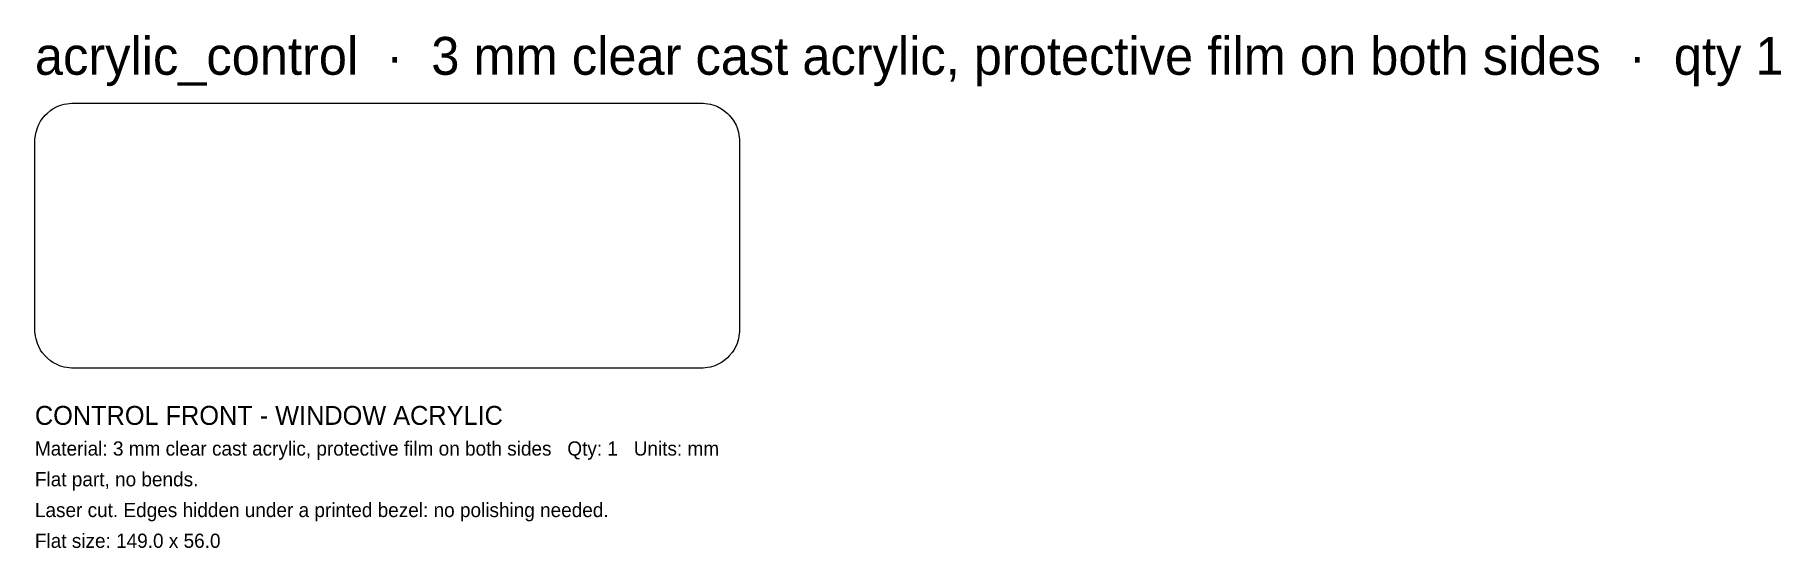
# Model space of a CAD drawing. Extents: x 0 to 1608, y -1843 to 53.
# Drawn here: x 0 to 369.3, y -1842.7 to -1734.2 of the extents above; entities that cross this region are included whole.
import ezdxf

# ---------------------------------------------------------------- set-up
doc = ezdxf.new("R2010")
doc.units = 0
for name, color, linetype in [('Part Labels', 2, 'Continuous'), ('Title', 7, 'CONTINUOUS'), ('Visible', 7, 'CONTINUOUS')]:
    doc.layers.add(name, color=color, linetype=linetype)

msp = doc.modelspace()

# ---------------------------------------------------------------- texts
at = {"layer": 'Part Labels'}
msp.add_text('acrylic_control  ·  3 mm clear cast acrylic, protective film on both sides  ·  qty 1', height=8, dxfattribs=at).set_placement((0, -1742.66))
at = {"layer": 'Title'}
for s, height, p in [('CONTROL FRONT - WINDOW ACRYLIC', 4, (0, -1816.66)), ('Material: 3 mm clear cast acrylic, protective film on both sides   Qty: 1   Units: mm', 3, (0, -1823.16)), ('Flat part, no bends.', 3, (0, -1829.66)), ('Laser cut. Edges hidden under a printed bezel: no polishing needed.', 3, (0, -1836.16)), ('Flat size: 149.0 x 56.0', 3, (0, -1842.66))]:
    msp.add_text(s, height=height, dxfattribs=at).set_placement(p)

# ---------------------------------------------------------------- linework, layer by layer
at = {"layer": 'Visible'}
for p, q in [((2.56, -1750.81), (3.32, -1750.19)), ((3.32, -1750.19), (3.81, -1749.86)), ((3.81, -1749.86), (4.67, -1749.4)), ((4.67, -1749.4), (5.22, -1749.17)), ((5.22, -1749.17), (6.15, -1748.89)), ((6.15, -1748.89), (6.73, -1748.77)), ((6.73, -1748.77), (7.71, -1748.68)), ((7.71, -1748.68), (8, -1748.66)), ((8, -1748.66), (141, -1748.66)), ((141, -1748.66), (141.29, -1748.68)), ((141.29, -1748.68), (142.27, -1748.77)), ((142.27, -1748.77), (142.85, -1748.89)), ((142.85, -1748.89), (143.78, -1749.17)), ((143.78, -1749.17), (144.33, -1749.4)), ((144.33, -1749.4), (145.19, -1749.86)), ((145.19, -1749.86), (145.68, -1750.19)), ((145.68, -1750.19), (146.44, -1750.81)), ((0.23, -1754.82), (0.51, -1753.88)), ((0.51, -1753.88), (0.73, -1753.34)), ((0.73, -1753.34), (1.2, -1752.47)), ((1.2, -1752.47), (1.52, -1751.98)), ((1.52, -1751.98), (2.15, -1751.22)), ((2.15, -1751.22), (2.56, -1750.81)), ((146.44, -1750.81), (146.85, -1751.22)), ((146.85, -1751.22), (147.48, -1751.98)), ((147.48, -1751.98), (147.8, -1752.47)), ((147.8, -1752.47), (148.27, -1753.34)), ((148.27, -1753.34), (148.49, -1753.88)), ((148.49, -1753.88), (148.77, -1754.82)), ((0, -1756.66), (0.01, -1756.37)), ((0, -1796.66), (0, -1756.66)), ((0.01, -1756.37), (0.11, -1755.39)), ((0.11, -1755.39), (0.23, -1754.82)), ((148.77, -1754.82), (148.89, -1755.39)), ((148.89, -1755.39), (148.99, -1756.37)), ((148.99, -1756.37), (149, -1756.66)), ((149, -1756.66), (149, -1796.66)), ((0.01, -1796.96), (0, -1796.66)), ((0.11, -1797.93), (0.01, -1796.96)), ((0.23, -1798.51), (0.11, -1797.93)), ((148.89, -1797.93), (148.77, -1798.51)), ((148.99, -1796.96), (148.89, -1797.93)), ((149, -1796.66), (148.99, -1796.96)), ((0.51, -1799.45), (0.23, -1798.51)), ((0.73, -1799.99), (0.51, -1799.45)), ((1.2, -1800.86), (0.73, -1799.99)), ((1.52, -1801.34), (1.2, -1800.86)), ((2.15, -1802.1), (1.52, -1801.34)), ((147.48, -1801.34), (146.85, -1802.1)), ((147.8, -1800.86), (147.48, -1801.34)), ((148.27, -1799.99), (147.8, -1800.86)), ((148.49, -1799.45), (148.27, -1799.99)), ((148.77, -1798.51), (148.49, -1799.45)), ((2.56, -1802.52), (2.15, -1802.1)), ((3.32, -1803.14), (2.56, -1802.52)), ((3.81, -1803.47), (3.32, -1803.14)), ((4.67, -1803.93), (3.81, -1803.47)), ((5.22, -1804.15), (4.67, -1803.93)), ((6.15, -1804.44), (5.22, -1804.15)), ((6.73, -1804.55), (6.15, -1804.44)), ((7.71, -1804.65), (6.73, -1804.55)), ((8, -1804.66), (7.71, -1804.65)), ((141, -1804.66), (8, -1804.66)), ((141.29, -1804.65), (141, -1804.66)), ((142.27, -1804.55), (141.29, -1804.65)), ((142.85, -1804.44), (142.27, -1804.55)), ((143.78, -1804.15), (142.85, -1804.44)), ((144.33, -1803.93), (143.78, -1804.15)), ((145.19, -1803.47), (144.33, -1803.93)), ((145.68, -1803.14), (145.19, -1803.47)), ((146.44, -1802.52), (145.68, -1803.14)), ((146.85, -1802.1), (146.44, -1802.52))]:
    msp.add_line(p, q, dxfattribs=at)

msp.set_redraw_order([(e.dxf.handle, doc.entitydb.next_handle()) for e in msp.query("TEXT MTEXT ATTDEF DIMENSION ARC_DIMENSION")])  # texts and dimensions are drawn at this point

doc.saveas('drawing.dxf')
